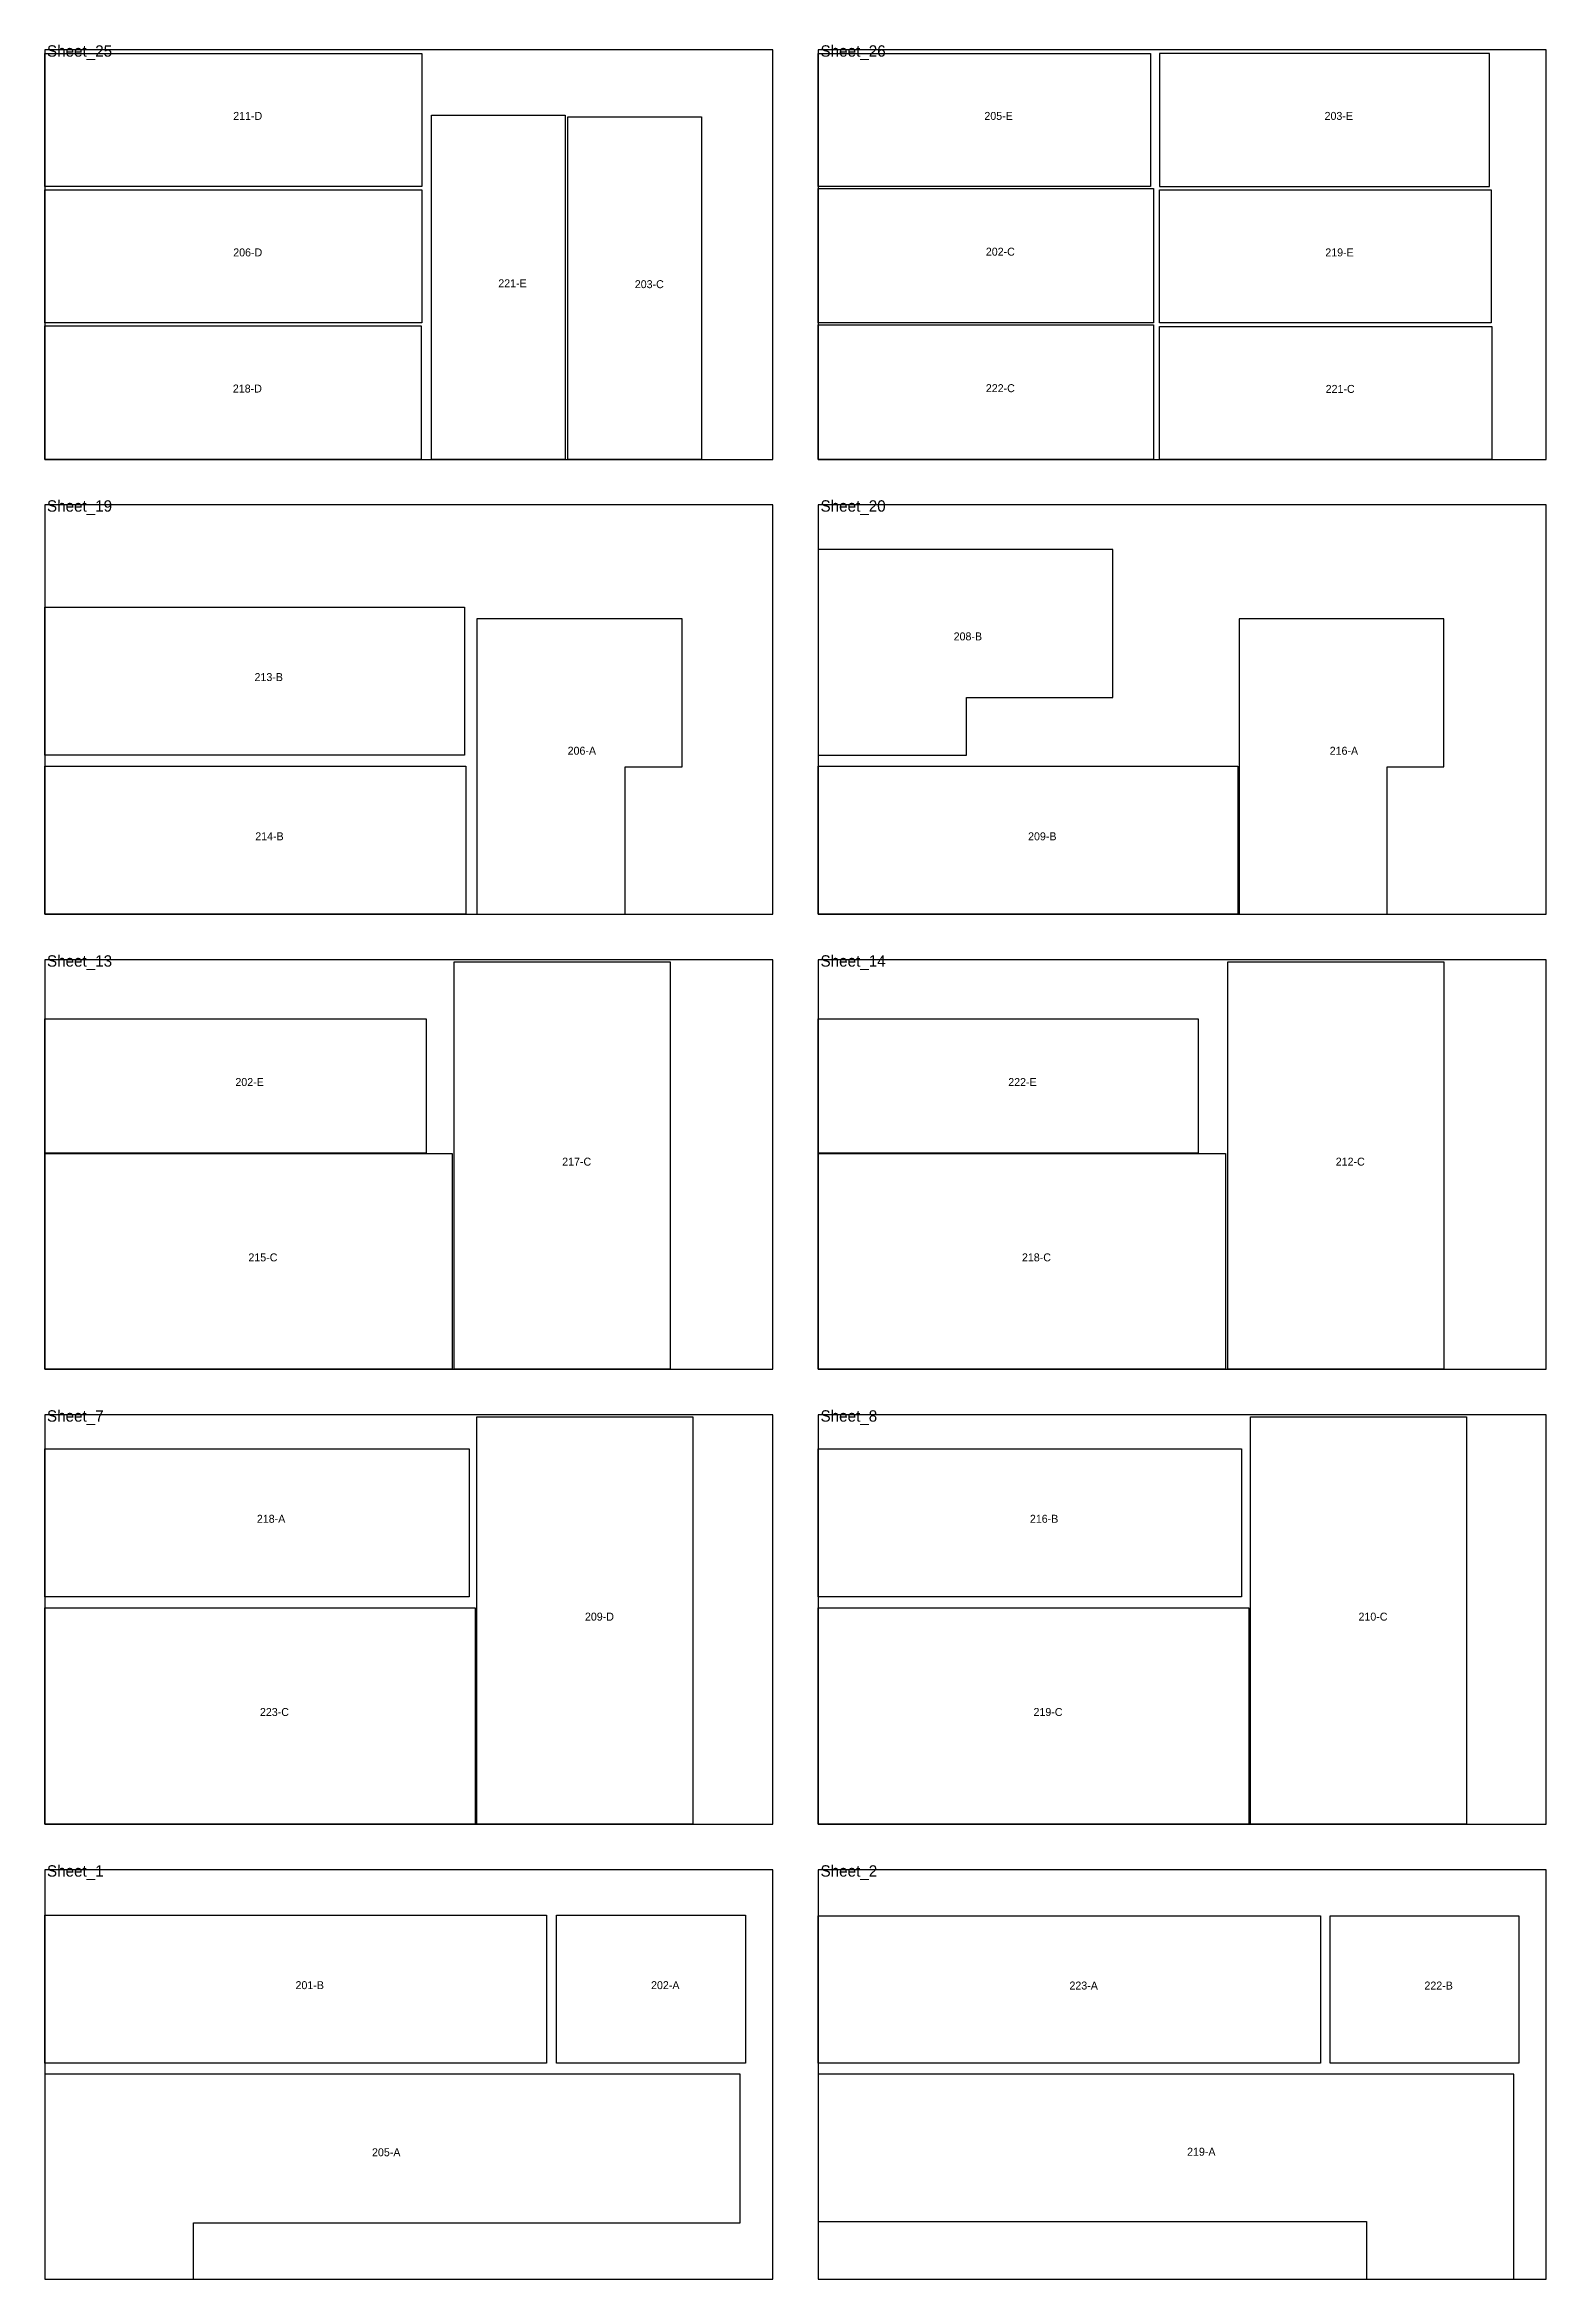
# Model space of a CAD drawing. Header units: metres. Extents: x 0 to 20200, y 0 to 9823.
# Drawn here: x 0 to 6600, y 0 to 9823 of the extents above; entities that cross this region are included whole.
import ezdxf

# ---------------------------------------------------------------- set-up
doc = ezdxf.new("R2010")
doc.units = ezdxf.units.M
for name, color, linetype in [('PLATE_NUMBERS', 7, 'Continuous'), ('SHEET_BORDER', 7, 'Continuous'), ('SPEC_PLATES', 7, 'Continuous')]:
    doc.layers.add(name, color=color, linetype=linetype)

msp = doc.modelspace()

# ---------------------------------------------------------------- texts
at = {"layer": 'PLATE_NUMBERS'}
for s, p in [('211-D', (828.675, 9492.1)), ('205-E', (4130.25, 9492.1)), ('203-E', (5625.4875, 9492.1)), ('206-D', (828.675, 8892.1)), ('202-C', (4136.6, 8895.275)), ('219-E', (5628.6625, 8892.1)), ('221-E', (1993.6875, 8756.44375)), ('203-C', (2593.6875, 8752.475)), ('218-D', (827.0875, 8293.6875)), ('222-C', (4136.6, 8295.275)), ('221-C', (5630.25, 8292.1)), ('208-B', (3995.146423, 7204.197327)), ('213-B', (922.3375, 7025.4375)), ('206-A', (2298.423463, 6701.714037)), ('216-A', (5647.908258, 6701.435742)), ('214-B', (925.5125, 6325.4375)), ('209-B', (4322.3375, 6325.4375)), ('202-E', (838.2, 5245.275)), ('222-E', (4235.025, 5245.275)), ('217-C', (2274.5625, 4895.35)), ('212-C', (5674.5625, 4895.35)), ('215-C', (895.35, 4474.5625)), ('218-C', (4295.35, 4474.5625)), ('218-A', (932.6565, 3325.4375)), ('216-B', (4330.275, 3325.4375)), ('209-D', (2374.5625, 2895.35)), ('210-C', (5774.5625, 2895.35)), ('223-C', (946.15, 2476.15)), ('219-C', (4346.15, 2476.15)), ('201-B', (1102.5185, 1275.4375)), ('202-A', (2665.13125, 1275.4375)), ('223-A', (4504.10625, 1273.85)), ('222-B', (6064.3375, 1273.85)), ('205-A', (1438.718768, 540.893732)), ('219-A', (5021.181484, 543.268984))]:
    msp.add_text(s, height=35, dxfattribs=at).set_placement(p)
at = {"layer": 'SHEET_BORDER', "color": 1}
for s, p in [('Sheet_25', (10, 9770)), ('Sheet_26', (3410, 9770)), ('Sheet_19', (10, 7770)), ('Sheet_20', (3410, 7770)), ('Sheet_13', (10, 5770)), ('Sheet_14', (3410, 5770)), ('Sheet_7', (10, 3770)), ('Sheet_8', (3410, 3770)), ('Sheet_1', (10, 1770)), ('Sheet_2', (3410, 1770))]:
    msp.add_text(s, height=50, dxfattribs=at).set_placement(p)

# ---------------------------------------------------------------- linework, layer by layer
at = {"layer": 'SHEET_BORDER', "color": 1}
for points in [[(0, 8000), (3200, 8000), (3200, 9800), (0, 9800), (0, 8000)], [(3400, 8000), (6600, 8000), (6600, 9800), (3400, 9800), (3400, 8000)], [(0, 6000), (3200, 6000), (3200, 7800), (0, 7800), (0, 6000)], [(3400, 6000), (6600, 6000), (6600, 7800), (3400, 7800), (3400, 6000)], [(0, 4000), (3200, 4000), (3200, 5800), (0, 5800), (0, 4000)], [(3400, 4000), (6600, 4000), (6600, 5800), (3400, 5800), (3400, 4000)], [(0, 2000), (3200, 2000), (3200, 3800), (0, 3800), (0, 2000)], [(3400, 2000), (6600, 2000), (6600, 3800), (3400, 3800), (3400, 2000)], [(0, 0), (3200, 0), (3200, 1800), (0, 1800), (0, 0)], [(3400, 0), (6600, 0), (6600, 1800), (3400, 1800), (3400, 0)]]:
    msp.add_lwpolyline(points, dxfattribs=at)
at = {"layer": 'SPEC_PLATES'}
for points in [[(0, 9784.2), (1657.35, 9784.2), (1657.35, 9200), (0, 9200), (0, 9784.2)], [(3400, 9784.2), (4860.5, 9784.2), (4860.5, 9200), (3400, 9200), (3400, 9784.2)], [(6350.975, 9784.2), (4900, 9784.2), (4900, 9200), (6350.975, 9200), (6350.975, 9784.2)], [(1700, 8000), (1700, 9512.8875), (2287.375, 9512.8875), (2287.375, 8000), (1700, 8000)], [(2300, 8000), (2300, 9504.95), (2887.375, 9504.95), (2887.375, 8000), (2300, 8000)], [(0, 9184.2), (1657.35, 9184.2), (1657.35, 8600), (0, 8600), (0, 9184.2)], [(3400, 9190.55), (4873.2, 9190.55), (4873.2, 8600), (3400, 8600), (3400, 9190.55)], [(4900, 9184.2), (6357.325, 9184.2), (6357.325, 8600), (4900, 8600), (4900, 9184.2)], [(0, 8587.375), (1654.175, 8587.375), (1654.175, 8000), (0, 8000), (0, 8587.375)], [(3400, 8590.55), (4873.2, 8590.55), (4873.2, 8000), (3400, 8000), (3400, 8590.55)], [(4900, 8584.2), (6360.5, 8584.2), (6360.5, 8000), (4900, 8000), (4900, 8584.2)], [(3400, 7603.2875), (3400, 6700), (4050.875, 6700), (4050.875, 6952.4125), (4695.4, 6952.4125), (4695.4, 7603.2875), (3400, 7603.2875)], [(0, 7350.875), (1844.675, 7350.875), (1844.675, 6700), (0, 6700), (0, 7350.875)], [(2550.875, 6647.7), (2801.7, 6647.7), (2801.7, 7298.575), (1900, 7298.575), (1900, 6000), (2550.875, 6000), (2550.875, 6647.7)], [(6150.113, 7298.575), (5250, 7298.575), (5250, 6000), (5900.875, 6000), (5900.875, 6647.7), (6150.113, 6647.7), (6150.113, 7298.575)], [(0, 6650.875), (1851.025, 6650.875), (1851.025, 6000), (0, 6000), (0, 6650.875)], [(3400, 6650.875), (5244.675, 6650.875), (5244.675, 6000), (3400, 6000), (3400, 6650.875)], [(1800, 4000), (1800, 5790.7), (2749.125, 5790.7), (2749.125, 4000), (1800, 4000)], [(5200, 4000), (5200, 5790.7), (6149.125, 5790.7), (6149.125, 4000), (5200, 4000)], [(0, 5540.55), (1676.4, 5540.55), (1676.4, 4950), (0, 4950), (0, 5540.55)], [(3400, 5540.55), (5070.05, 5540.55), (5070.05, 4950), (3400, 4950), (3400, 5540.55)], [(0, 4949.125), (1790.7, 4949.125), (1790.7, 4000), (0, 4000), (0, 4949.125)], [(3400, 4949.125), (5190.7, 4949.125), (5190.7, 4000), (3400, 4000), (3400, 4949.125)], [(1900, 2000), (1900, 3790.7), (2849.125, 3790.7), (2849.125, 2000), (1900, 2000)], [(5300, 2000), (5300, 3790.7), (6249.125, 3790.7), (6249.125, 2000), (5300, 2000)], [(0, 3650.875), (1865.313, 3650.875), (1865.313, 3000), (0, 3000), (0, 3650.875)], [(3400, 3650.875), (5260.55, 3650.875), (5260.55, 3000), (3400, 3000), (3400, 3650.875)], [(0, 2952.3), (1892.3, 2952.3), (1892.3, 2000), (0, 2000), (0, 2952.3)], [(3400, 2952.3), (5292.3, 2952.3), (5292.3, 2000), (3400, 2000), (3400, 2952.3)], [(0, 1600.875), (2205.037, 1600.875), (2205.037, 950), (0, 950), (0, 1600.875)], [(2250, 1600.875), (3080.2625, 1600.875), (3080.2625, 950), (2250, 950), (2250, 1600.875)], [(3400, 1597.7), (5608.2125, 1597.7), (5608.2125, 950), (3400, 950), (3400, 1597.7)], [(5650, 1597.7), (6478.675, 1597.7), (6478.675, 950), (5650, 950), (5650, 1597.7)], [(3057.525, 901.7), (0, 901.7), (0, 0), (654.05, 0), (654.05, 247.65), (3057.525, 247.65), (3057.525, 901.7)], [(6457.525, 901.7), (3400, 901.7), (3400, 254), (5809.825, 254), (5809.825, 0), (6457.525, 0), (6457.525, 901.7)]]:
    msp.add_lwpolyline(points, dxfattribs=at)

msp.set_redraw_order([(e.dxf.handle, doc.entitydb.next_handle()) for e in msp.query("TEXT MTEXT ATTDEF DIMENSION ARC_DIMENSION")])  # texts and dimensions are drawn at this point

doc.saveas('drawing.dxf')
